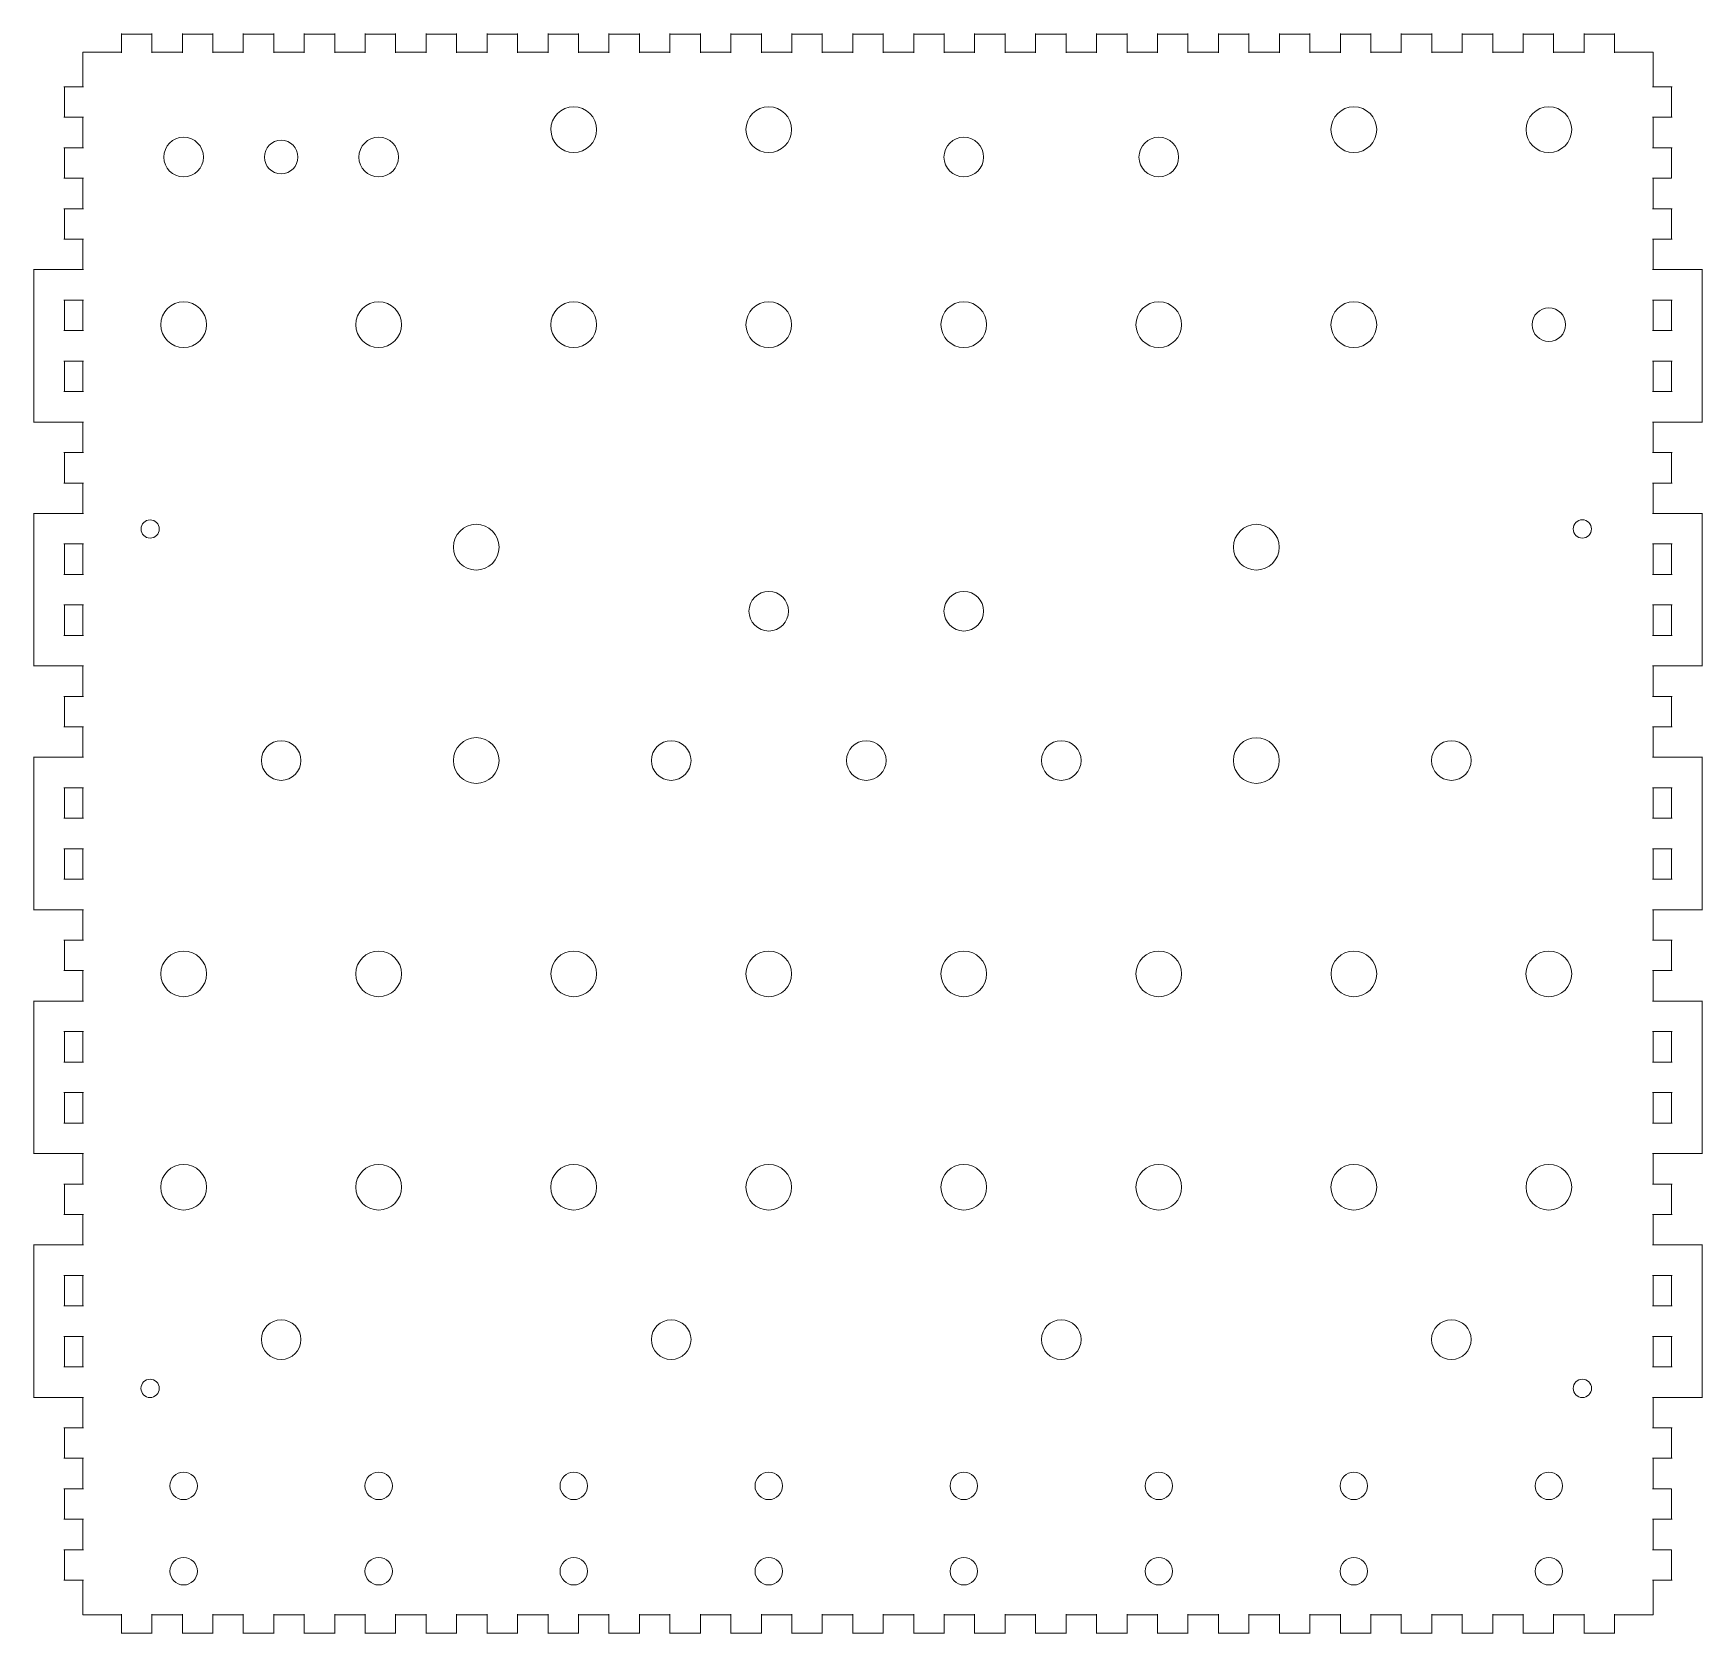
# Model space of a CAD drawing. Header units: centimetres. Extents: x -13.7 to 13.7, y -13.1 to 13.1.
import ezdxf

# ---------------------------------------------------------------- set-up
doc = ezdxf.new("R2010")
doc.units = ezdxf.units.CM
doc.header["$MEASUREMENT"] = 0
doc.layers.add('Layer 1', color=7, linetype='Continuous')

msp = doc.modelspace()

# ---------------------------------------------------------------- linework, layer by layer
at = {"layer": 'Layer 1', "color": 250, "lineweight": 20}
for points in [[(-12.25, 13.126), (-12.25, 13.126), (-12.25, 12.806), (-12.25, 12.806)], [(-12.25, 13.1159), (-12.25, 13.1159), (-11.75, 13.1159), (-11.75, 13.1159)], [(-11.75, 13.126), (-11.75, 13.126), (-11.75, 12.806), (-11.75, 12.806)], [(-11.25, 13.126), (-11.25, 13.126), (-11.25, 12.806), (-11.25, 12.806)], [(-11.25, 13.1159), (-11.25, 13.1159), (-10.75, 13.1159), (-10.75, 13.1159)], [(-10.75, 13.126), (-10.75, 13.126), (-10.75, 12.806), (-10.75, 12.806)], [(-10.25, 13.126), (-10.25, 13.126), (-10.25, 12.806), (-10.25, 12.806)], [(-10.25, 13.1159), (-10.25, 13.1159), (-9.75, 13.1159), (-9.75, 13.1159)], [(-9.75, 13.126), (-9.75, 13.126), (-9.75, 12.806), (-9.75, 12.806)], [(-9.25, 13.126), (-9.25, 13.126), (-9.25, 12.806), (-9.25, 12.806)], [(-9.25, 13.1159), (-9.25, 13.1159), (-8.75, 13.1159), (-8.75, 13.1159)], [(-8.75, 13.126), (-8.75, 13.126), (-8.75, 12.806), (-8.75, 12.806)], [(-8.25, 13.126), (-8.25, 13.126), (-8.25, 12.806), (-8.25, 12.806)], [(-8.25, 13.1159), (-8.25, 13.1159), (-7.75, 13.1159), (-7.75, 13.1159)], [(-7.75, 13.126), (-7.75, 13.126), (-7.75, 12.806), (-7.75, 12.806)], [(-7.25, 13.126), (-7.25, 13.126), (-7.25, 12.806), (-7.25, 12.806)], [(-7.25, 13.1159), (-7.25, 13.1159), (-6.75, 13.1159), (-6.75, 13.1159)], [(-6.75, 13.126), (-6.75, 13.126), (-6.75, 12.806), (-6.75, 12.806)], [(-6.25, 13.126), (-6.25, 13.126), (-6.25, 12.806), (-6.25, 12.806)], [(-6.25, 13.1159), (-6.25, 13.1159), (-5.75, 13.1159), (-5.75, 13.1159)], [(-5.75, 13.126), (-5.75, 13.126), (-5.75, 12.806), (-5.75, 12.806)], [(-5.25, 13.126), (-5.25, 13.126), (-5.25, 12.806), (-5.25, 12.806)], [(-5.25, 13.1159), (-5.25, 13.1159), (-4.75, 13.1159), (-4.75, 13.1159)], [(-4.75, 13.126), (-4.75, 13.126), (-4.75, 12.806), (-4.75, 12.806)], [(-4.25, 13.126), (-4.25, 13.126), (-4.25, 12.806), (-4.25, 12.806)], [(-4.25, 13.1159), (-4.25, 13.1159), (-3.75, 13.1159), (-3.75, 13.1159)], [(-3.75, 13.126), (-3.75, 13.126), (-3.75, 12.806), (-3.75, 12.806)], [(-3.25, 13.126), (-3.25, 13.126), (-3.25, 12.806), (-3.25, 12.806)], [(-3.25, 13.1159), (-3.25, 13.1159), (-2.75, 13.1159), (-2.75, 13.1159)], [(-2.75, 13.126), (-2.75, 13.126), (-2.75, 12.806), (-2.75, 12.806)], [(-2.25, 13.126), (-2.25, 13.126), (-2.25, 12.806), (-2.25, 12.806)], [(-2.25, 13.1159), (-2.25, 13.1159), (-1.75, 13.1159), (-1.75, 13.1159)], [(-1.75, 13.126), (-1.75, 13.126), (-1.75, 12.806), (-1.75, 12.806)], [(-1.25, 13.126), (-1.25, 13.126), (-1.25, 12.806), (-1.25, 12.806)], [(-1.25, 13.1159), (-1.25, 13.1159), (-0.75, 13.1159), (-0.75, 13.1159)], [(-0.75, 13.126), (-0.75, 13.126), (-0.75, 12.806), (-0.75, 12.806)], [(-0.25, 13.126), (-0.25, 13.126), (-0.25, 12.806), (-0.25, 12.806)], [(-0.25, 13.1159), (-0.25, 13.1159), (0.25, 13.1159), (0.25, 13.1159)], [(0.25, 13.126), (0.25, 13.126), (0.25, 12.806), (0.25, 12.806)], [(0.75, 13.126), (0.75, 13.126), (0.75, 12.806), (0.75, 12.806)], [(0.75, 13.1159), (0.75, 13.1159), (1.25, 13.1159), (1.25, 13.1159)], [(1.25, 13.126), (1.25, 13.126), (1.25, 12.806), (1.25, 12.806)], [(1.75, 13.126), (1.75, 13.126), (1.75, 12.806), (1.75, 12.806)], [(1.75, 13.1159), (1.75, 13.1159), (2.25, 13.1159), (2.25, 13.1159)], [(2.25, 13.126), (2.25, 13.126), (2.25, 12.806), (2.25, 12.806)], [(2.75, 13.126), (2.75, 13.126), (2.75, 12.806), (2.75, 12.806)], [(2.75, 13.1159), (2.75, 13.1159), (3.25, 13.1159), (3.25, 13.1159)], [(3.25, 13.126), (3.25, 13.126), (3.25, 12.806), (3.25, 12.806)], [(3.75, 13.126), (3.75, 13.126), (3.75, 12.806), (3.75, 12.806)], [(3.75, 13.1159), (3.75, 13.1159), (4.25, 13.1159), (4.25, 13.1159)], [(4.25, 13.126), (4.25, 13.126), (4.25, 12.806), (4.25, 12.806)], [(4.75, 13.126), (4.75, 13.126), (4.75, 12.806), (4.75, 12.806)], [(4.75, 13.1159), (4.75, 13.1159), (5.25, 13.1159), (5.25, 13.1159)], [(5.25, 13.126), (5.25, 13.126), (5.25, 12.806), (5.25, 12.806)], [(5.75, 13.126), (5.75, 13.126), (5.75, 12.806), (5.75, 12.806)], [(5.75, 13.1159), (5.75, 13.1159), (6.25, 13.1159), (6.25, 13.1159)], [(6.25, 13.126), (6.25, 13.126), (6.25, 12.806), (6.25, 12.806)], [(6.75, 13.126), (6.75, 13.126), (6.75, 12.806), (6.75, 12.806)], [(6.75, 13.1159), (6.75, 13.1159), (7.25, 13.1159), (7.25, 13.1159)], [(7.25, 13.126), (7.25, 13.126), (7.25, 12.806), (7.25, 12.806)], [(7.75, 13.126), (7.75, 13.126), (7.75, 12.806), (7.75, 12.806)], [(7.75, 13.1159), (7.75, 13.1159), (8.25, 13.1159), (8.25, 13.1159)], [(8.25, 13.126), (8.25, 13.126), (8.25, 12.806), (8.25, 12.806)], [(8.75, 13.126), (8.75, 13.126), (8.75, 12.806), (8.75, 12.806)], [(8.75, 13.1159), (8.75, 13.1159), (9.25, 13.1159), (9.25, 13.1159)], [(9.25, 13.126), (9.25, 13.126), (9.25, 12.806), (9.25, 12.806)], [(9.75, 13.126), (9.75, 13.126), (9.75, 12.806), (9.75, 12.806)], [(9.75, 13.1159), (9.75, 13.1159), (10.25, 13.1159), (10.25, 13.1159)], [(10.25, 13.126), (10.25, 13.126), (10.25, 12.806), (10.25, 12.806)], [(10.75, 13.126), (10.75, 13.126), (10.75, 12.806), (10.75, 12.806)], [(10.75, 13.1159), (10.75, 13.1159), (11.25, 13.1159), (11.25, 13.1159)], [(11.25, 13.126), (11.25, 13.126), (11.25, 12.806), (11.25, 12.806)], [(11.75, 13.126), (11.75, 13.126), (11.75, 12.806), (11.75, 12.806)], [(11.75, 13.1159), (11.75, 13.1159), (12.25, 13.1159), (12.25, 13.1159)], [(12.25, 13.126), (12.25, 13.126), (12.25, 12.806), (12.25, 12.806)], [(-11.75, 12.81585), (-11.75, 12.81585), (-11.25, 12.81585), (-11.25, 12.81585)], [(-10.75, 12.81585), (-10.75, 12.81585), (-10.25, 12.81585), (-10.25, 12.81585)], [(-9.75, 12.81585), (-9.75, 12.81585), (-9.25, 12.81585), (-9.25, 12.81585)], [(-8.75, 12.81585), (-8.75, 12.81585), (-8.25, 12.81585), (-8.25, 12.81585)], [(-7.75, 12.81585), (-7.75, 12.81585), (-7.25, 12.81585), (-7.25, 12.81585)], [(-6.75, 12.81585), (-6.75, 12.81585), (-6.25, 12.81585), (-6.25, 12.81585)], [(-5.75, 12.81585), (-5.75, 12.81585), (-5.25, 12.81585), (-5.25, 12.81585)], [(-4.75, 12.81585), (-4.75, 12.81585), (-4.25, 12.81585), (-4.25, 12.81585)], [(-3.75, 12.81585), (-3.75, 12.81585), (-3.25, 12.81585), (-3.25, 12.81585)], [(-2.75, 12.81585), (-2.75, 12.81585), (-2.25, 12.81585), (-2.25, 12.81585)], [(-1.75, 12.81585), (-1.75, 12.81585), (-1.25, 12.81585), (-1.25, 12.81585)], [(-0.75, 12.81585), (-0.75, 12.81585), (-0.25, 12.81585), (-0.25, 12.81585)], [(0.25, 12.81585), (0.25, 12.81585), (0.75, 12.81585), (0.75, 12.81585)], [(1.25, 12.81585), (1.25, 12.81585), (1.75, 12.81585), (1.75, 12.81585)], [(2.25, 12.81585), (2.25, 12.81585), (2.75, 12.81585), (2.75, 12.81585)], [(3.25, 12.81585), (3.25, 12.81585), (3.75, 12.81585), (3.75, 12.81585)], [(4.25, 12.81585), (4.25, 12.81585), (4.75, 12.81585), (4.75, 12.81585)], [(5.25, 12.81585), (5.25, 12.81585), (5.75, 12.81585), (5.75, 12.81585)], [(6.25, 12.81585), (6.25, 12.81585), (6.75, 12.81585), (6.75, 12.81585)], [(7.25, 12.81585), (7.25, 12.81585), (7.75, 12.81585), (7.75, 12.81585)], [(8.25, 12.81585), (8.25, 12.81585), (8.75, 12.81585), (8.75, 12.81585)], [(9.25, 12.81585), (9.25, 12.81585), (9.75, 12.81585), (9.75, 12.81585)], [(10.25, 12.81585), (10.25, 12.81585), (10.75, 12.81585), (10.75, 12.81585)], [(11.25, 12.81585), (11.25, 12.81585), (11.75, 12.81585), (11.75, 12.81585)], [(-13.19408, 12.25), (-13.19408, 12.25), (-12.87408, 12.25), (-12.87408, 12.25)], [(-13.18405, 12.25), (-13.18405, 12.25), (-13.18405, 11.75), (-13.18405, 11.75)], [(12.87407, 12.25), (12.87407, 12.25), (13.19407, 12.25), (13.19407, 12.25)], [(13.18406, 12.25), (13.18406, 12.25), (13.18406, 11.75), (13.18406, 11.75)], [(-13.19408, 11.75), (-13.19408, 11.75), (-12.87408, 11.75), (-12.87408, 11.75)], [(-12.8841, 11.25), (-12.8841, 11.25), (-12.8841, 11.75), (-12.8841, 11.75)], [(12.87407, 11.75), (12.87407, 11.75), (13.19407, 11.75), (13.19407, 11.75)], [(12.8841, 11.75), (12.8841, 11.75), (12.8841, 11.25), (12.8841, 11.25)], [(-13.19408, 11.25), (-13.19408, 11.25), (-12.87408, 11.25), (-12.87408, 11.25)], [(-13.18405, 11.25), (-13.18405, 11.25), (-13.18405, 10.75), (-13.18405, 10.75)], [(12.87407, 11.25), (12.87407, 11.25), (13.19407, 11.25), (13.19407, 11.25)], [(13.18406, 11.25), (13.18406, 11.25), (13.18406, 10.75), (13.18406, 10.75)], [(-13.19408, 10.75), (-13.19408, 10.75), (-12.87408, 10.75), (-12.87408, 10.75)], [(-12.8841, 10.25), (-12.8841, 10.25), (-12.8841, 10.75), (-12.8841, 10.75)], [(12.87407, 10.75), (12.87407, 10.75), (13.18406, 10.75), (13.18406, 10.75)], [(12.8841, 10.75), (12.8841, 10.75), (12.8841, 10.25), (12.8841, 10.25)], [(-13.19408, 10.25), (-13.19408, 10.25), (-12.87408, 10.25), (-12.87408, 10.25)], [(-13.18405, 10.25), (-13.18405, 10.25), (-13.18405, 9.75), (-13.18405, 9.75)], [(12.87407, 10.25), (12.87407, 10.25), (13.19407, 10.25), (13.19407, 10.25)], [(13.18406, 10.25), (13.18406, 10.25), (13.18406, 9.75), (13.18406, 9.75)], [(-13.19408, 9.75), (-13.19408, 9.75), (-12.87408, 9.75), (-12.87408, 9.75)], [(-12.8841, 9.25), (-12.8841, 9.25), (-12.8841, 9.75), (-12.8841, 9.75)], [(12.87407, 9.75), (12.87407, 9.75), (13.19407, 9.75), (13.19407, 9.75)], [(12.8841, 9.75), (12.8841, 9.75), (12.8841, 9.25), (12.8841, 9.25)], [(-13.69408, 9.25), (-13.69408, 9.25), (-12.87408, 9.25), (-12.87408, 9.25)], [(-13.68405, 9.25), (-13.68405, 9.25), (-13.68405, 6.75), (-13.68405, 6.75)], [(12.87407, 9.25), (12.87407, 9.25), (13.69407, 9.25), (13.69407, 9.25)], [(13.68406, 9.25), (13.68406, 9.25), (13.68406, 6.75), (13.68406, 6.75)], [(-13.19408, 8.75), (-13.19408, 8.75), (-12.87408, 8.75), (-12.87408, 8.75)], [(-13.18405, 8.75), (-13.18405, 8.75), (-13.18405, 8.25), (-13.18405, 8.25)], [(-12.8841, 8.25), (-12.8841, 8.25), (-12.8841, 8.75), (-12.8841, 8.75)], [(12.87407, 8.75), (12.87407, 8.75), (13.19407, 8.75), (13.19407, 8.75)], [(12.8841, 8.75), (12.8841, 8.75), (12.8841, 8.25), (12.8841, 8.25)], [(13.18406, 8.75), (13.18406, 8.75), (13.18406, 8.25), (13.18406, 8.25)], [(-13.19408, 8.25), (-13.19408, 8.25), (-12.87408, 8.25), (-12.87408, 8.25)], [(12.87407, 8.25), (12.87407, 8.25), (13.19407, 8.25), (13.19407, 8.25)], [(-13.19408, 7.75), (-13.19408, 7.75), (-12.87408, 7.75), (-12.87408, 7.75)], [(-13.18405, 7.75), (-13.18405, 7.75), (-13.18405, 7.25), (-13.18405, 7.25)], [(-12.8841, 7.25), (-12.8841, 7.25), (-12.8841, 7.75), (-12.8841, 7.75)], [(12.87407, 7.75), (12.87407, 7.75), (13.19407, 7.75), (13.19407, 7.75)], [(12.8841, 7.75), (12.8841, 7.75), (12.8841, 7.25), (12.8841, 7.25)], [(13.18406, 7.75), (13.18406, 7.75), (13.18406, 7.25), (13.18406, 7.25)], [(-13.19408, 7.25), (-13.19408, 7.25), (-12.87408, 7.25), (-12.87408, 7.25)], [(12.87407, 7.25), (12.87407, 7.25), (13.19407, 7.25), (13.19407, 7.25)], [(-13.69408, 6.75), (-13.69408, 6.75), (-12.87408, 6.75), (-12.87408, 6.75)], [(-12.8841, 6.25), (-12.8841, 6.25), (-12.8841, 6.75), (-12.8841, 6.75)], [(12.87407, 6.75), (12.87407, 6.75), (13.69407, 6.75), (13.69407, 6.75)], [(12.8841, 6.75), (12.8841, 6.75), (12.8841, 6.25), (12.8841, 6.25)], [(-13.19408, 6.25), (-13.19408, 6.25), (-12.87408, 6.25), (-12.87408, 6.25)], [(-13.18405, 6.25), (-13.18405, 6.25), (-13.18405, 5.75), (-13.18405, 5.75)], [(12.87407, 6.25), (12.87407, 6.25), (13.19407, 6.25), (13.19407, 6.25)], [(13.18406, 6.25), (13.18406, 6.25), (13.18406, 5.75), (13.18406, 5.75)], [(-13.19408, 5.75), (-13.19408, 5.75), (-12.87408, 5.75), (-12.87408, 5.75)], [(-12.8841, 5.25), (-12.8841, 5.25), (-12.8841, 5.75), (-12.8841, 5.75)], [(12.87407, 5.75), (12.87407, 5.75), (13.19407, 5.75), (13.19407, 5.75)], [(12.8841, 5.75), (12.8841, 5.75), (12.8841, 5.25), (12.8841, 5.25)], [(-13.69408, 5.25), (-13.69408, 5.25), (-12.87408, 5.25), (-12.87408, 5.25)], [(-13.68405, 5.25), (-13.68405, 5.25), (-13.68405, 2.75), (-13.68405, 2.75)], [(12.87407, 5.25), (12.87407, 5.25), (13.69407, 5.25), (13.69407, 5.25)], [(13.68406, 5.25), (13.68406, 5.25), (13.68406, 2.75), (13.68406, 2.75)], [(-13.19408, 4.75), (-13.19408, 4.75), (-12.87408, 4.75), (-12.87408, 4.75)], [(-13.18405, 4.75), (-13.18405, 4.75), (-13.18405, 4.25), (-13.18405, 4.25)], [(-12.8841, 4.25), (-12.8841, 4.25), (-12.8841, 4.75), (-12.8841, 4.75)], [(12.87407, 4.75), (12.87407, 4.75), (13.19407, 4.75), (13.19407, 4.75)], [(12.8841, 4.75), (12.8841, 4.75), (12.8841, 4.25), (12.8841, 4.25)], [(13.18406, 4.75), (13.18406, 4.75), (13.18406, 4.25), (13.18406, 4.25)], [(-13.19408, 4.25), (-13.19408, 4.25), (-12.87408, 4.25), (-12.87408, 4.25)], [(12.87407, 4.25), (12.87407, 4.25), (13.19407, 4.25), (13.19407, 4.25)], [(-13.19408, 3.75), (-13.19408, 3.75), (-12.87408, 3.75), (-12.87408, 3.75)], [(-13.18405, 3.75), (-13.18405, 3.75), (-13.18405, 3.25), (-13.18405, 3.25)], [(-12.8841, 3.25), (-12.8841, 3.25), (-12.8841, 3.75), (-12.8841, 3.75)], [(12.87407, 3.75), (12.87407, 3.75), (13.19407, 3.75), (13.19407, 3.75)], [(12.8841, 3.75), (12.8841, 3.75), (12.8841, 3.25), (12.8841, 3.25)], [(13.18406, 3.75), (13.18406, 3.75), (13.18406, 3.25), (13.18406, 3.25)], [(-13.19408, 3.25), (-13.19408, 3.25), (-12.87408, 3.25), (-12.87408, 3.25)], [(12.87407, 3.25), (12.87407, 3.25), (13.19407, 3.25), (13.19407, 3.25)], [(-13.69408, 2.75), (-13.69408, 2.75), (-12.87408, 2.75), (-12.87408, 2.75)], [(-12.8841, 2.25), (-12.8841, 2.25), (-12.8841, 2.75), (-12.8841, 2.75)], [(12.87407, 2.75), (12.87407, 2.75), (13.69407, 2.75), (13.69407, 2.75)], [(12.8841, 2.75), (12.8841, 2.75), (12.8841, 2.25), (12.8841, 2.25)], [(-13.19408, 2.25), (-13.19408, 2.25), (-12.87408, 2.25), (-12.87408, 2.25)], [(-13.18405, 2.25), (-13.18405, 2.25), (-13.18405, 1.75), (-13.18405, 1.75)], [(12.87407, 2.25), (12.87407, 2.25), (13.19407, 2.25), (13.19407, 2.25)], [(13.18406, 2.25), (13.18406, 2.25), (13.18406, 1.75), (13.18406, 1.75)], [(-13.19408, 1.75), (-13.19408, 1.75), (-12.87408, 1.75), (-12.87408, 1.75)], [(-12.8841, 1.25), (-12.8841, 1.25), (-12.8841, 1.75), (-12.8841, 1.75)], [(12.87407, 1.75), (12.87407, 1.75), (13.19407, 1.75), (13.19407, 1.75)], [(12.8841, 1.75), (12.8841, 1.75), (12.8841, 1.25), (12.8841, 1.25)], [(-13.69408, 1.25), (-13.69408, 1.25), (-12.87408, 1.25), (-12.87408, 1.25)], [(-13.68405, 1.25), (-13.68405, 1.25), (-13.68405, -1.25), (-13.68405, -1.25)], [(12.87407, 1.25), (12.87407, 1.25), (13.69407, 1.25), (13.69407, 1.25)], [(13.68406, 1.25), (13.68406, 1.25), (13.68406, -1.25), (13.68406, -1.25)], [(-13.19408, 0.75), (-13.19408, 0.75), (-12.87408, 0.75), (-12.87408, 0.75)], [(-13.18405, 0.75), (-13.18405, 0.75), (-13.18405, 0.25), (-13.18405, 0.25)], [(-12.8841, 0.25), (-12.8841, 0.25), (-12.8841, 0.75), (-12.8841, 0.75)], [(12.87407, 0.75), (12.87407, 0.75), (13.19407, 0.75), (13.19407, 0.75)], [(12.8841, 0.75), (12.8841, 0.75), (12.8841, 0.25), (12.8841, 0.25)], [(13.18406, 0.75), (13.18406, 0.75), (13.18406, 0.25), (13.18406, 0.25)], [(-13.19408, 0.25), (-13.19408, 0.25), (-12.87408, 0.25), (-12.87408, 0.25)], [(-13.19408, 0.25), (-13.19408, 0.25), (-12.87408, 0.25), (-12.87408, 0.25)], [(12.87407, 0.25), (12.87407, 0.25), (13.19407, 0.25), (13.19407, 0.25)], [(12.87407, 0.25), (12.87407, 0.25), (13.19407, 0.25), (13.19407, 0.25)], [(-13.19408, -0.25), (-13.19408, -0.25), (-12.87408, -0.25), (-12.87408, -0.25)], [(-13.18405, -0.25), (-13.18405, -0.25), (-13.18405, -0.75), (-13.18405, -0.75)], [(-12.8841, -0.75), (-12.8841, -0.75), (-12.8841, -0.25), (-12.8841, -0.25)], [(12.87407, -0.25), (12.87407, -0.25), (13.19407, -0.25), (13.19407, -0.25)], [(12.8841, -0.25), (12.8841, -0.25), (12.8841, -0.75), (12.8841, -0.75)], [(13.18406, -0.25), (13.18406, -0.25), (13.18406, -0.75), (13.18406, -0.75)], [(-13.19408, -0.75), (-13.19408, -0.75), (-12.87408, -0.75), (-12.87408, -0.75)], [(12.87407, -0.75), (12.87407, -0.75), (13.19407, -0.75), (13.19407, -0.75)], [(-13.69408, -1.25), (-13.69408, -1.25), (-12.87408, -1.25), (-12.87408, -1.25)], [(-12.8841, -1.75), (-12.8841, -1.75), (-12.8841, -1.25), (-12.8841, -1.25)], [(12.87407, -1.25), (12.87407, -1.25), (13.69407, -1.25), (13.69407, -1.25)], [(12.8841, -1.25), (12.8841, -1.25), (12.8841, -1.75), (12.8841, -1.75)], [(-13.19408, -1.75), (-13.19408, -1.75), (-12.87408, -1.75), (-12.87408, -1.75)], [(-13.18405, -1.75), (-13.18405, -1.75), (-13.18405, -2.25), (-13.18405, -2.25)], [(12.87407, -1.75), (12.87407, -1.75), (13.19407, -1.75), (13.19407, -1.75)], [(13.18406, -1.75), (13.18406, -1.75), (13.18406, -2.25), (13.18406, -2.25)], [(-13.19408, -2.25), (-13.19408, -2.25), (-12.87408, -2.25), (-12.87408, -2.25)], [(-12.8841, -2.75), (-12.8841, -2.75), (-12.8841, -2.25), (-12.8841, -2.25)], [(12.87407, -2.25), (12.87407, -2.25), (13.19407, -2.25), (13.19407, -2.25)], [(12.8841, -2.25), (12.8841, -2.25), (12.8841, -2.75), (12.8841, -2.75)], [(-13.69408, -2.75), (-13.69408, -2.75), (-12.87408, -2.75), (-12.87408, -2.75)], [(-13.68405, -2.75), (-13.68405, -2.75), (-13.68405, -5.25), (-13.68405, -5.25)], [(12.87407, -2.75), (12.87407, -2.75), (13.69407, -2.75), (13.69407, -2.75)], [(13.68406, -2.75), (13.68406, -2.75), (13.68406, -5.25), (13.68406, -5.25)], [(-13.19408, -3.25), (-13.19408, -3.25), (-12.87408, -3.25), (-12.87408, -3.25)], [(-13.18405, -3.25), (-13.18405, -3.25), (-13.18405, -3.75), (-13.18405, -3.75)], [(-12.8841, -3.75), (-12.8841, -3.75), (-12.8841, -3.25), (-12.8841, -3.25)], [(12.87407, -3.25), (12.87407, -3.25), (13.19407, -3.25), (13.19407, -3.25)], [(12.8841, -3.25), (12.8841, -3.25), (12.8841, -3.75), (12.8841, -3.75)], [(13.18406, -3.25), (13.18406, -3.25), (13.18406, -3.75), (13.18406, -3.75)], [(-13.19408, -3.75), (-13.19408, -3.75), (-12.87408, -3.75), (-12.87408, -3.75)], [(12.87407, -3.75), (12.87407, -3.75), (13.19407, -3.75), (13.19407, -3.75)], [(-13.19408, -4.25), (-13.19408, -4.25), (-12.87408, -4.25), (-12.87408, -4.25)], [(-13.18405, -4.25), (-13.18405, -4.25), (-13.18405, -4.75), (-13.18405, -4.75)], [(-12.8841, -4.75), (-12.8841, -4.75), (-12.8841, -4.25), (-12.8841, -4.25)], [(12.87407, -4.25), (12.87407, -4.25), (13.19407, -4.25), (13.19407, -4.25)], [(12.8841, -4.25), (12.8841, -4.25), (12.8841, -4.75), (12.8841, -4.75)], [(13.18406, -4.25), (13.18406, -4.25), (13.18406, -4.75), (13.18406, -4.75)], [(-13.19408, -4.75), (-13.19408, -4.75), (-12.87408, -4.75), (-12.87408, -4.75)], [(12.87407, -4.75), (12.87407, -4.75), (13.19407, -4.75), (13.19407, -4.75)], [(-13.69408, -5.25), (-13.69408, -5.25), (-12.87408, -5.25), (-12.87408, -5.25)], [(-12.8841, -5.75), (-12.8841, -5.75), (-12.8841, -5.25), (-12.8841, -5.25)], [(12.87407, -5.25), (12.87407, -5.25), (13.69407, -5.25), (13.69407, -5.25)], [(12.8841, -5.25), (12.8841, -5.25), (12.8841, -5.75), (12.8841, -5.75)], [(-13.19408, -5.75), (-13.19408, -5.75), (-12.87408, -5.75), (-12.87408, -5.75)], [(-13.18405, -5.75), (-13.18405, -5.75), (-13.18405, -6.25), (-13.18405, -6.25)], [(12.87407, -5.75), (12.87407, -5.75), (13.19407, -5.75), (13.19407, -5.75)], [(13.18406, -5.75), (13.18406, -5.75), (13.18406, -6.25), (13.18406, -6.25)], [(-13.19408, -6.25), (-13.19408, -6.25), (-12.87408, -6.25), (-12.87408, -6.25)], [(-12.8841, -6.75), (-12.8841, -6.75), (-12.8841, -6.25), (-12.8841, -6.25)], [(12.87407, -6.25), (12.87407, -6.25), (13.19407, -6.25), (13.19407, -6.25)], [(12.8841, -6.25), (12.8841, -6.25), (12.8841, -6.75), (12.8841, -6.75)], [(-13.69408, -6.75), (-13.69408, -6.75), (-12.87408, -6.75), (-12.87408, -6.75)], [(-13.68405, -6.75), (-13.68405, -6.75), (-13.68405, -9.25), (-13.68405, -9.25)], [(12.87407, -6.75), (12.87407, -6.75), (13.69407, -6.75), (13.69407, -6.75)], [(13.68406, -6.75), (13.68406, -6.75), (13.68406, -9.25), (13.68406, -9.25)], [(-13.19408, -7.25), (-13.19408, -7.25), (-12.87408, -7.25), (-12.87408, -7.25)], [(-13.18405, -7.25), (-13.18405, -7.25), (-13.18405, -7.75), (-13.18405, -7.75)], [(-12.8841, -7.75), (-12.8841, -7.75), (-12.8841, -7.25), (-12.8841, -7.25)], [(12.87407, -7.25), (12.87407, -7.25), (13.19407, -7.25), (13.19407, -7.25)], [(12.8841, -7.25), (12.8841, -7.25), (12.8841, -7.75), (12.8841, -7.75)], [(13.18406, -7.25), (13.18406, -7.25), (13.18406, -7.75), (13.18406, -7.75)], [(-13.19408, -7.75), (-13.19408, -7.75), (-12.87408, -7.75), (-12.87408, -7.75)], [(12.87407, -7.75), (12.87407, -7.75), (13.19407, -7.75), (13.19407, -7.75)], [(-13.19408, -8.25), (-13.19408, -8.25), (-12.87408, -8.25), (-12.87408, -8.25)], [(-13.18405, -8.25), (-13.18405, -8.25), (-13.18405, -8.75), (-13.18405, -8.75)], [(-12.8841, -8.75), (-12.8841, -8.75), (-12.8841, -8.25), (-12.8841, -8.25)], [(12.87407, -8.25), (12.87407, -8.25), (13.19407, -8.25), (13.19407, -8.25)], [(12.8841, -8.25), (12.8841, -8.25), (12.8841, -8.75), (12.8841, -8.75)], [(13.18406, -8.25), (13.18406, -8.25), (13.18406, -8.75), (13.18406, -8.75)], [(-13.19408, -8.75), (-13.19408, -8.75), (-12.87408, -8.75), (-12.87408, -8.75)], [(12.87407, -8.75), (12.87407, -8.75), (13.19407, -8.75), (13.19407, -8.75)], [(-13.69408, -9.25), (-13.69408, -9.25), (-12.87408, -9.25), (-12.87408, -9.25)], [(-12.8841, -9.75), (-12.8841, -9.75), (-12.8841, -9.25), (-12.8841, -9.25)], [(12.87407, -9.25), (12.87407, -9.25), (13.69407, -9.25), (13.69407, -9.25)], [(12.8841, -9.25), (12.8841, -9.25), (12.8841, -9.75), (12.8841, -9.75)], [(-13.19408, -9.75), (-13.19408, -9.75), (-12.87408, -9.75), (-12.87408, -9.75)], [(-13.18405, -9.75), (-13.18405, -9.75), (-13.18405, -10.25), (-13.18405, -10.25)], [(12.87407, -9.75), (12.87407, -9.75), (13.19407, -9.75), (13.19407, -9.75)], [(13.18406, -9.75), (13.18406, -9.75), (13.18406, -10.25), (13.18406, -10.25)], [(-13.19408, -10.25), (-13.19408, -10.25), (-12.87408, -10.25), (-12.87408, -10.25)], [(-12.8841, -10.75), (-12.8841, -10.75), (-12.8841, -10.25), (-12.8841, -10.25)], [(12.87407, -10.25), (12.87407, -10.25), (13.19407, -10.25), (13.19407, -10.25)], [(12.8841, -10.25), (12.8841, -10.25), (12.8841, -10.75), (12.8841, -10.75)], [(-13.19408, -10.75), (-13.19408, -10.75), (-12.87408, -10.75), (-12.87408, -10.75)], [(-13.18405, -10.75), (-13.18405, -10.75), (-13.18405, -11.25), (-13.18405, -11.25)], [(12.87407, -10.75), (12.87407, -10.75), (13.18406, -10.75), (13.18406, -10.75)], [(13.18406, -10.75), (13.18406, -10.75), (13.18406, -11.25), (13.18406, -11.25)], [(-13.19408, -11.25), (-13.19408, -11.25), (-12.87408, -11.25), (-12.87408, -11.25)], [(-12.8841, -11.75), (-12.8841, -11.75), (-12.8841, -11.25), (-12.8841, -11.25)], [(12.87407, -11.25), (12.87407, -11.25), (13.19407, -11.25), (13.19407, -11.25)], [(12.8841, -11.25), (12.8841, -11.25), (12.8841, -11.75), (12.8841, -11.75)], [(-13.19408, -11.75), (-13.19408, -11.75), (-12.87408, -11.75), (-12.87408, -11.75)], [(-13.18405, -11.75), (-13.18405, -11.75), (-13.18405, -12.25), (-13.18405, -12.25)], [(12.87407, -11.75), (12.87407, -11.75), (13.18406, -11.75), (13.18406, -11.75)], [(13.18406, -11.75), (13.18406, -11.75), (13.18406, -12.25), (13.18406, -12.25)], [(-13.19408, -12.25), (-13.19408, -12.25), (-12.87408, -12.25), (-12.87408, -12.25)], [(12.87407, -12.25), (12.87407, -12.25), (13.19407, -12.25), (13.19407, -12.25)], [(-12.25, -12.8059), (-12.25, -12.8059), (-12.25, -13.1259), (-12.25, -13.1259)], [(-11.75, -12.8059), (-11.75, -12.8059), (-11.75, -13.1259), (-11.75, -13.1259)], [(-11.25, -12.81585), (-11.25, -12.81585), (-11.75, -12.81585), (-11.75, -12.81585)], [(-11.25, -12.8059), (-11.25, -12.8059), (-11.25, -13.1259), (-11.25, -13.1259)], [(-10.75, -12.8059), (-10.75, -12.8059), (-10.75, -13.1259), (-10.75, -13.1259)], [(-10.25, -12.81585), (-10.25, -12.81585), (-10.75, -12.81585), (-10.75, -12.81585)], [(-10.25, -12.8059), (-10.25, -12.8059), (-10.25, -13.1259), (-10.25, -13.1259)], [(-9.75, -12.8059), (-9.75, -12.8059), (-9.75, -13.1259), (-9.75, -13.1259)], [(-9.25, -12.81585), (-9.25, -12.81585), (-9.75, -12.81585), (-9.75, -12.81585)], [(-9.25, -12.8059), (-9.25, -12.8059), (-9.25, -13.1259), (-9.25, -13.1259)], [(-8.75, -12.8059), (-8.75, -12.8059), (-8.75, -13.1259), (-8.75, -13.1259)], [(-8.25, -12.81585), (-8.25, -12.81585), (-8.75, -12.81585), (-8.75, -12.81585)], [(-8.25, -12.8059), (-8.25, -12.8059), (-8.25, -13.1259), (-8.25, -13.1259)], [(-7.75, -12.8059), (-7.75, -12.8059), (-7.75, -13.1259), (-7.75, -13.1259)], [(-7.25, -12.81585), (-7.25, -12.81585), (-7.75, -12.81585), (-7.75, -12.81585)], [(-7.25, -12.8059), (-7.25, -12.8059), (-7.25, -13.1259), (-7.25, -13.1259)], [(-6.75, -12.8059), (-6.75, -12.8059), (-6.75, -13.1259), (-6.75, -13.1259)], [(-6.25, -12.81585), (-6.25, -12.81585), (-6.75, -12.81585), (-6.75, -12.81585)], [(-6.25, -12.8059), (-6.25, -12.8059), (-6.25, -13.1259), (-6.25, -13.1259)], [(-5.75, -12.8059), (-5.75, -12.8059), (-5.75, -13.1259), (-5.75, -13.1259)], [(-5.25, -12.81585), (-5.25, -12.81585), (-5.75, -12.81585), (-5.75, -12.81585)], [(-5.25, -12.8059), (-5.25, -12.8059), (-5.25, -13.1259), (-5.25, -13.1259)], [(-4.75, -12.8059), (-4.75, -12.8059), (-4.75, -13.1259), (-4.75, -13.1259)], [(-4.25, -12.81585), (-4.25, -12.81585), (-4.75, -12.81585), (-4.75, -12.81585)], [(-4.25, -12.8059), (-4.25, -12.8059), (-4.25, -13.1259), (-4.25, -13.1259)], [(-3.75, -12.8059), (-3.75, -12.8059), (-3.75, -13.1259), (-3.75, -13.1259)], [(-3.25, -12.81585), (-3.25, -12.81585), (-3.75, -12.81585), (-3.75, -12.81585)], [(-3.25, -12.8059), (-3.25, -12.8059), (-3.25, -13.1259), (-3.25, -13.1259)], [(-2.75, -12.8059), (-2.75, -12.8059), (-2.75, -13.1259), (-2.75, -13.1259)], [(-2.25, -12.81585), (-2.25, -12.81585), (-2.75, -12.81585), (-2.75, -12.81585)], [(-2.25, -12.8059), (-2.25, -12.8059), (-2.25, -13.1259), (-2.25, -13.1259)], [(-1.75, -12.8059), (-1.75, -12.8059), (-1.75, -13.1259), (-1.75, -13.1259)], [(-1.25, -12.81585), (-1.25, -12.81585), (-1.75, -12.81585), (-1.75, -12.81585)], [(-1.25, -12.8059), (-1.25, -12.8059), (-1.25, -13.1259), (-1.25, -13.1259)], [(-0.75, -12.8059), (-0.75, -12.8059), (-0.75, -13.1259), (-0.75, -13.1259)], [(-0.25, -12.81585), (-0.25, -12.81585), (-0.75, -12.81585), (-0.75, -12.81585)], [(-0.25, -12.8059), (-0.25, -12.8059), (-0.25, -13.1259), (-0.25, -13.1259)], [(0.25, -12.8059), (0.25, -12.8059), (0.25, -13.1259), (0.25, -13.1259)], [(0.75, -12.81585), (0.75, -12.81585), (0.25, -12.81585), (0.25, -12.81585)], [(0.75, -12.8059), (0.75, -12.8059), (0.75, -13.1259), (0.75, -13.1259)], [(1.25, -12.8059), (1.25, -12.8059), (1.25, -13.1259), (1.25, -13.1259)], [(1.75, -12.81585), (1.75, -12.81585), (1.25, -12.81585), (1.25, -12.81585)], [(1.75, -12.8059), (1.75, -12.8059), (1.75, -13.1259), (1.75, -13.1259)], [(2.25, -12.8059), (2.25, -12.8059), (2.25, -13.1259), (2.25, -13.1259)], [(2.75, -12.81585), (2.75, -12.81585), (2.25, -12.81585), (2.25, -12.81585)], [(2.75, -12.8059), (2.75, -12.8059), (2.75, -13.1259), (2.75, -13.1259)], [(3.25, -12.8059), (3.25, -12.8059), (3.25, -13.1259), (3.25, -13.1259)], [(3.75, -12.81585), (3.75, -12.81585), (3.25, -12.81585), (3.25, -12.81585)], [(3.75, -12.8059), (3.75, -12.8059), (3.75, -13.1259), (3.75, -13.1259)], [(4.25, -12.8059), (4.25, -12.8059), (4.25, -13.1259), (4.25, -13.1259)], [(4.75, -12.81585), (4.75, -12.81585), (4.25, -12.81585), (4.25, -12.81585)], [(4.75, -12.8059), (4.75, -12.8059), (4.75, -13.1259), (4.75, -13.1259)], [(5.25, -12.8059), (5.25, -12.8059), (5.25, -13.1259), (5.25, -13.1259)], [(5.75, -12.81585), (5.75, -12.81585), (5.25, -12.81585), (5.25, -12.81585)], [(5.75, -12.8059), (5.75, -12.8059), (5.75, -13.1259), (5.75, -13.1259)], [(6.25, -12.8059), (6.25, -12.8059), (6.25, -13.1259), (6.25, -13.1259)], [(6.75, -12.81585), (6.75, -12.81585), (6.25, -12.81585), (6.25, -12.81585)], [(6.75, -12.8059), (6.75, -12.8059), (6.75, -13.1259), (6.75, -13.1259)], [(7.25, -12.8059), (7.25, -12.8059), (7.25, -13.1259), (7.25, -13.1259)], [(7.75, -12.81585), (7.75, -12.81585), (7.25, -12.81585), (7.25, -12.81585)], [(7.75, -12.8059), (7.75, -12.8059), (7.75, -13.1259), (7.75, -13.1259)], [(8.25, -12.8059), (8.25, -12.8059), (8.25, -13.1259), (8.25, -13.1259)], [(8.75, -12.81585), (8.75, -12.81585), (8.25, -12.81585), (8.25, -12.81585)], [(8.75, -12.8059), (8.75, -12.8059), (8.75, -13.1259), (8.75, -13.1259)], [(9.25, -12.8059), (9.25, -12.8059), (9.25, -13.1259), (9.25, -13.1259)], [(9.75, -12.81585), (9.75, -12.81585), (9.25, -12.81585), (9.25, -12.81585)], [(9.75, -12.8059), (9.75, -12.8059), (9.75, -13.1259), (9.75, -13.1259)], [(10.25, -12.8059), (10.25, -12.8059), (10.25, -13.1259), (10.25, -13.1259)], [(10.75, -12.81585), (10.75, -12.81585), (10.25, -12.81585), (10.25, -12.81585)], [(10.75, -12.8059), (10.75, -12.8059), (10.75, -13.1259), (10.75, -13.1259)], [(11.25, -12.8059), (11.25, -12.8059), (11.25, -13.1259), (11.25, -13.1259)], [(11.75, -12.81585), (11.75, -12.81585), (11.25, -12.81585), (11.25, -12.81585)], [(11.75, -12.8059), (11.75, -12.8059), (11.75, -13.1259), (11.75, -13.1259)], [(12.25, -12.8059), (12.25, -12.8059), (12.25, -13.1259), (12.25, -13.1259)], [(-12.25, -13.11591), (-12.25, -13.11591), (-11.75, -13.11591), (-11.75, -13.11591)], [(-11.25, -13.11591), (-11.25, -13.11591), (-10.75, -13.11591), (-10.75, -13.11591)], [(-10.25, -13.11591), (-10.25, -13.11591), (-9.75, -13.11591), (-9.75, -13.11591)], [(-9.25, -13.11591), (-9.25, -13.11591), (-8.75, -13.11591), (-8.75, -13.11591)], [(-8.25, -13.11591), (-8.25, -13.11591), (-7.75, -13.11591), (-7.75, -13.11591)], [(-7.25, -13.11591), (-7.25, -13.11591), (-6.75, -13.11591), (-6.75, -13.11591)], [(-6.25, -13.11591), (-6.25, -13.11591), (-5.75, -13.11591), (-5.75, -13.11591)], [(-5.25, -13.11591), (-5.25, -13.11591), (-4.75, -13.11591), (-4.75, -13.11591)], [(-4.25, -13.11591), (-4.25, -13.11591), (-3.75, -13.11591), (-3.75, -13.11591)], [(-3.25, -13.11591), (-3.25, -13.11591), (-2.75, -13.11591), (-2.75, -13.11591)], [(-2.25, -13.11591), (-2.25, -13.11591), (-1.75, -13.11591), (-1.75, -13.11591)], [(-1.25, -13.11591), (-1.25, -13.11591), (-0.75, -13.11591), (-0.75, -13.11591)], [(-0.25, -13.11591), (-0.25, -13.11591), (0.25, -13.11591), (0.25, -13.11591)], [(0.75, -13.11591), (0.75, -13.11591), (1.25, -13.11591), (1.25, -13.11591)], [(1.75, -13.11591), (1.75, -13.11591), (2.25, -13.11591), (2.25, -13.11591)], [(2.75, -13.11591), (2.75, -13.11591), (3.25, -13.11591), (3.25, -13.11591)], [(3.75, -13.11591), (3.75, -13.11591), (4.25, -13.11591), (4.25, -13.11591)], [(4.75, -13.11591), (4.75, -13.11591), (5.25, -13.11591), (5.25, -13.11591)], [(5.75, -13.11591), (5.75, -13.11591), (6.25, -13.11591), (6.25, -13.11591)], [(6.75, -13.11591), (6.75, -13.11591), (7.25, -13.11591), (7.25, -13.11591)], [(7.75, -13.11591), (7.75, -13.11591), (8.25, -13.11591), (8.25, -13.11591)], [(8.75, -13.11591), (8.75, -13.11591), (9.25, -13.11591), (9.25, -13.11591)], [(9.75, -13.11591), (9.75, -13.11591), (10.25, -13.11591), (10.25, -13.11591)], [(10.75, -13.11591), (10.75, -13.11591), (11.25, -13.11591), (11.25, -13.11591)], [(11.75, -13.11591), (11.75, -13.11591), (12.25, -13.11591), (12.25, -13.11591)]]:
    msp.add_open_spline(points, degree=3, dxfattribs=at)
for points in [[(-12.8841, 12.25), (-12.8841, 12.25), (-12.8841, 12.81585), (-12.8841, 12.81585), (-12.8841, 12.81585), (-12.8841, 12.81585), (-12.25, 12.81585), (-12.25, 12.81585)], [(12.25, 12.81585), (12.25, 12.81585), (12.8841, 12.81585), (12.8841, 12.81585), (12.8841, 12.81585), (12.8841, 12.81585), (12.8841, 12.25), (12.8841, 12.25)], [(-12.25, -12.81585), (-12.25, -12.81585), (-12.8841, -12.81585), (-12.8841, -12.81585), (-12.8841, -12.81585), (-12.8841, -12.81585), (-12.8841, -12.25), (-12.8841, -12.25)], [(12.8841, -12.25), (12.8841, -12.25), (12.8841, -12.81585), (12.8841, -12.81585), (12.8841, -12.81585), (12.8841, -12.81585), (12.25, -12.81585), (12.25, -12.81585)]]:
    msp.add_open_spline(points, degree=3, knots=[0, 0, 0, 0, 0.33333333, 0.33333333, 0.33333333, 0.33333333, 1, 1, 1, 1], dxfattribs=at)
at = {"layer": 'Layer 1', "color": 250, "lineweight": 9}
for points in [[(-5.20338, 11.54718), (-5.20338, 11.75429), (-5.03548, 11.92218), (-4.82838, 11.92218), (-4.82838, 11.92218), (-4.62127, 11.92218), (-4.45338, 11.75429), (-4.45338, 11.54718), (-4.45338, 11.54718), (-4.45337, 11.34007), (-4.62127, 11.17218), (-4.82837, 11.17218), (-4.82837, 11.17218), (-5.03548, 11.17218), (-5.20337, 11.34007), (-5.20337, 11.54718)], [(-2.00333, 11.54711), (-2.00333, 11.75422), (-1.83542, 11.92211), (-1.62833, 11.92211), (-1.62833, 11.92211), (-1.42122, 11.92211), (-1.25333, 11.75422), (-1.25333, 11.54711), (-1.25333, 11.54711), (-1.25332, 11.34), (-1.42122, 11.17211), (-1.62832, 11.17211), (-1.62832, 11.17211), (-1.83542, 11.17211), (-2.00332, 11.34), (-2.00332, 11.54711)], [(7.5965, 11.5471), (7.5965, 11.75421), (7.76439, 11.9221), (7.97149, 11.9221), (7.97149, 11.9221), (8.1786, 11.9221), (8.34649, 11.75421), (8.34649, 11.5471), (8.34649, 11.5471), (8.3465, 11.33999), (8.1786, 11.1721), (7.9715, 11.1721), (7.9715, 11.1721), (7.76439, 11.1721), (7.5965, 11.33999), (7.5965, 11.5471)], [(10.79643, 11.54704), (10.79643, 11.75415), (10.96432, 11.92204), (11.17142, 11.92204), (11.17142, 11.92204), (11.37853, 11.92204), (11.54642, 11.75415), (11.54642, 11.54704), (11.54642, 11.54704), (11.54643, 11.33993), (11.37853, 11.17204), (11.17143, 11.17204), (11.17143, 11.17204), (10.96432, 11.17204), (10.79643, 11.33993), (10.79643, 11.54704)], [(-11.55356, 11.09713), (-11.55356, 11.27662), (-11.40805, 11.42213), (-11.22856, 11.42213), (-11.22856, 11.42213), (-11.04906, 11.42213), (-10.90356, 11.27662), (-10.90356, 11.09713), (-10.90356, 11.09713), (-10.90355, 10.91764), (-11.04906, 10.77213), (-11.22855, 10.77213), (-11.22855, 10.77213), (-11.40805, 10.77213), (-11.55355, 10.91764), (-11.55355, 11.09713)], [(-9.90355, 11.09713), (-9.90355, 11.24901), (-9.78042, 11.37213), (-9.62855, 11.37213), (-9.62855, 11.37213), (-9.47667, 11.37213), (-9.35355, 11.24901), (-9.35355, 11.09713), (-9.35355, 11.09713), (-9.35354, 10.94525), (-9.47667, 10.82213), (-9.62854, 10.82213), (-9.62854, 10.82213), (-9.78042, 10.82213), (-9.90354, 10.94525), (-9.90354, 11.09713)], [(-8.35347, 11.09713), (-8.35347, 11.27662), (-8.20796, 11.42213), (-8.02847, 11.42213), (-8.02847, 11.42213), (-7.84897, 11.42213), (-7.70347, 11.27662), (-7.70347, 11.09713), (-7.70347, 11.09713), (-7.70346, 10.91764), (-7.84897, 10.77213), (-8.02846, 10.77213), (-8.02846, 10.77213), (-8.20796, 10.77213), (-8.35346, 10.91764), (-8.35346, 11.09713)], [(1.24652, 11.09707), (1.24652, 11.27656), (1.39202, 11.42207), (1.57151, 11.42207), (1.57151, 11.42207), (1.75101, 11.42207), (1.89651, 11.27656), (1.89651, 11.09707), (1.89651, 11.09707), (1.89652, 10.91758), (1.75101, 10.77207), (1.57152, 10.77207), (1.57152, 10.77207), (1.39202, 10.77207), (1.24652, 10.91758), (1.24652, 11.09707)], [(4.44642, 11.09713), (4.44642, 11.27662), (4.59191, 11.42213), (4.77141, 11.42213), (4.77141, 11.42213), (4.9509, 11.42213), (5.09641, 11.27662), (5.09641, 11.09713), (5.09641, 11.09713), (5.09642, 10.91764), (4.9509, 10.77213), (4.77142, 10.77213), (4.77142, 10.77213), (4.59191, 10.77213), (4.44642, 10.91764), (4.44642, 11.09713)], [(-11.60363, 8.3472), (-11.60363, 8.55431), (-11.43573, 8.7222), (-11.22863, 8.7222), (-11.22863, 8.7222), (-11.02152, 8.7222), (-10.85363, 8.55431), (-10.85363, 8.3472), (-10.85363, 8.3472), (-10.85362, 8.14008), (-11.02152, 7.9722), (-11.22862, 7.9722), (-11.22862, 7.9722), (-11.43573, 7.9722), (-11.60362, 8.14008), (-11.60362, 8.3472)], [(-8.40347, 8.34706), (-8.40347, 8.55417), (-8.23557, 8.72206), (-8.02847, 8.72206), (-8.02847, 8.72206), (-7.82136, 8.72206), (-7.65347, 8.55417), (-7.65347, 8.34706), (-7.65347, 8.34706), (-7.65346, 8.13995), (-7.82136, 7.97206), (-8.02846, 7.97206), (-8.02846, 7.97206), (-8.23557, 7.97206), (-8.40346, 8.13995), (-8.40346, 8.34706)], [(-5.20345, 8.34695), (-5.20345, 8.55406), (-5.03555, 8.72195), (-4.82845, 8.72195), (-4.82845, 8.72195), (-4.62134, 8.72195), (-4.45345, 8.55406), (-4.45345, 8.34695), (-4.45345, 8.34695), (-4.45344, 8.13984), (-4.62134, 7.97195), (-4.82844, 7.97195), (-4.82844, 7.97195), (-5.03555, 7.97195), (-5.20344, 8.13984), (-5.20344, 8.34695)], [(-2.00357, 8.34704), (-2.00357, 8.55415), (-1.83568, 8.72204), (-1.62857, 8.72204), (-1.62857, 8.72204), (-1.42147, 8.72204), (-1.25358, 8.55415), (-1.25358, 8.34704), (-1.25358, 8.34704), (-1.25357, 8.13993), (-1.42147, 7.97204), (-1.62856, 7.97204), (-1.62856, 7.97204), (-1.83568, 7.97204), (-2.00356, 8.13993), (-2.00356, 8.34704)], [(1.19693, 8.34759), (1.19693, 8.5547), (1.36482, 8.72259), (1.57192, 8.72259), (1.57192, 8.72259), (1.77902, 8.72259), (1.94692, 8.5547), (1.94692, 8.34759), (1.94692, 8.34759), (1.94693, 8.14048), (1.77902, 7.97259), (1.57193, 7.97259), (1.57193, 7.97259), (1.36482, 7.97259), (1.19693, 8.14048), (1.19693, 8.34759)], [(4.39641, 8.34717), (4.39641, 8.55428), (4.5643, 8.72217), (4.7714, 8.72217), (4.7714, 8.72217), (4.97851, 8.72217), (5.1464, 8.55428), (5.1464, 8.34717), (5.1464, 8.34717), (5.14641, 8.14006), (4.97851, 7.97217), (4.77141, 7.97217), (4.77141, 7.97217), (4.5643, 7.97217), (4.39641, 8.14006), (4.39641, 8.34717)], [(7.59665, 8.34709), (7.59665, 8.5542), (7.76454, 8.72209), (7.97163, 8.72209), (7.97163, 8.72209), (8.17875, 8.72209), (8.34663, 8.5542), (8.34663, 8.34709), (8.34663, 8.34709), (8.34665, 8.13998), (8.17875, 7.97209), (7.97165, 7.97209), (7.97165, 7.97209), (7.76454, 7.97209), (7.59665, 8.13998), (7.59665, 8.34709)], [(10.89643, 8.34709), (10.89643, 8.49897), (11.01955, 8.62209), (11.17142, 8.62209), (11.17142, 8.62209), (11.3233, 8.62209), (11.44642, 8.49897), (11.44642, 8.34709), (11.44642, 8.34709), (11.44643, 8.19521), (11.3233, 8.07209), (11.17143, 8.07209), (11.17143, 8.07209), (11.01955, 8.07209), (10.89643, 8.19521), (10.89643, 8.34709)], [(-11.92822, 4.99605), (-11.92822, 5.07889), (-11.86106, 5.14605), (-11.77822, 5.14605), (-11.77822, 5.14605), (-11.69538, 5.14605), (-11.62822, 5.07889), (-11.62822, 4.99605), (-11.62822, 4.99605), (-11.62822, 4.91321), (-11.69537, 4.84605), (-11.77822, 4.84605), (-11.77822, 4.84605), (-11.86106, 4.84605), (-11.92822, 4.91321), (-11.92822, 4.99605)], [(-6.8034, 4.69707), (-6.8034, 4.90419), (-6.6355, 5.07207), (-6.4284, 5.07207), (-6.4284, 5.07207), (-6.22129, 5.07207), (-6.0534, 4.90419), (-6.0534, 4.69707), (-6.0534, 4.69707), (-6.05339, 4.48997), (-6.22129, 4.32207), (-6.42839, 4.32207), (-6.42839, 4.32207), (-6.6355, 4.32207), (-6.80339, 4.48997), (-6.80339, 4.69707)], [(5.99612, 4.69718), (5.99612, 4.90429), (6.16401, 5.07218), (6.37111, 5.07218), (6.37111, 5.07218), (6.57822, 5.07218), (6.74611, 4.90429), (6.74611, 4.69718), (6.74611, 4.69718), (6.74612, 4.49007), (6.57822, 4.32218), (6.37112, 4.32218), (6.37112, 4.32218), (6.16401, 4.32218), (5.99612, 4.49007), (5.99612, 4.69718)], [(11.57099, 4.99673), (11.57099, 5.07956), (11.63815, 5.14673), (11.72099, 5.14673), (11.72099, 5.14673), (11.80383, 5.14673), (11.87099, 5.07956), (11.87099, 4.99673), (11.87099, 4.99673), (11.871, 4.91389), (11.80384, 4.84673), (11.72099, 4.84673), (11.72099, 4.84673), (11.63815, 4.84673), (11.57099, 4.91389), (11.57099, 4.99673)], [(-1.95354, 3.647), (-1.95354, 3.82649), (-1.80803, 3.972), (-1.62854, 3.972), (-1.62854, 3.972), (-1.44904, 3.972), (-1.30353, 3.82649), (-1.30353, 3.647), (-1.30353, 3.647), (-1.30353, 3.46751), (-1.44904, 3.322), (-1.62853, 3.322), (-1.62853, 3.322), (-1.80803, 3.322), (-1.95353, 3.46751), (-1.95353, 3.647)], [(1.24652, 3.64705), (1.24652, 3.82654), (1.39202, 3.97205), (1.57151, 3.97205), (1.57151, 3.97205), (1.75101, 3.97205), (1.89651, 3.82654), (1.89651, 3.64705), (1.89651, 3.64705), (1.89652, 3.46756), (1.75101, 3.32205), (1.57152, 3.32205), (1.57152, 3.32205), (1.39202, 3.32205), (1.24652, 3.46756), (1.24652, 3.64705)], [(-9.95355, 1.19711), (-9.95355, 1.3766), (-9.80804, 1.52211), (-9.62855, 1.52211), (-9.62855, 1.52211), (-9.44905, 1.52211), (-9.30355, 1.3766), (-9.30355, 1.19711), (-9.30355, 1.19711), (-9.30354, 1.01762), (-9.44905, 0.87211), (-9.62854, 0.87211), (-9.62854, 0.87211), (-9.80804, 0.87211), (-9.95354, 1.01762), (-9.95354, 1.19711)], [(-6.80355, 1.19726), (-6.80355, 1.40437), (-6.63565, 1.57226), (-6.42855, 1.57226), (-6.42855, 1.57226), (-6.22144, 1.57226), (-6.05355, 1.40437), (-6.05355, 1.19726), (-6.05355, 1.19726), (-6.05354, 0.99015), (-6.22144, 0.82226), (-6.42854, 0.82226), (-6.42854, 0.82226), (-6.63565, 0.82226), (-6.80354, 0.99015), (-6.80354, 1.19726)], [(-3.55349, 1.19711), (-3.55349, 1.3766), (-3.40799, 1.52211), (-3.22849, 1.52211), (-3.22849, 1.52211), (-3.049, 1.52211), (-2.9035, 1.3766), (-2.9035, 1.19711), (-2.9035, 1.19711), (-2.90349, 1.01762), (-3.049, 0.87211), (-3.22849, 0.87211), (-3.22849, 0.87211), (-3.40799, 0.87211), (-3.55349, 1.01762), (-3.55349, 1.19711)], [(-0.35348, 1.19717), (-0.35348, 1.37666), (-0.20797, 1.52217), (-0.02848, 1.52217), (-0.02848, 1.52217), (0.151, 1.52217), (0.2965, 1.37666), (0.2965, 1.19717), (0.2965, 1.19717), (0.29651, 1.01768), (0.151, 0.87217), (-0.02847, 0.87217), (-0.02847, 0.87217), (-0.20797, 0.87217), (-0.35347, 1.01768), (-0.35347, 1.19717)], [(2.84653, 1.19711), (2.84653, 1.3766), (2.99203, 1.52211), (3.17152, 1.52211), (3.17152, 1.52211), (3.35102, 1.52211), (3.49652, 1.3766), (3.49652, 1.19711), (3.49652, 1.19711), (3.49653, 1.01762), (3.35102, 0.87211), (3.17153, 0.87211), (3.17153, 0.87211), (2.99203, 0.87211), (2.84653, 1.01762), (2.84653, 1.19711)], [(5.9964, 1.19708), (5.9964, 1.40419), (6.16429, 1.57208), (6.37139, 1.57208), (6.37139, 1.57208), (6.5785, 1.57208), (6.74639, 1.40419), (6.74639, 1.19708), (6.74639, 1.19708), (6.7464, 0.98997), (6.5785, 0.82208), (6.3714, 0.82208), (6.3714, 0.82208), (6.16429, 0.82208), (5.9964, 0.98997), (5.9964, 1.19708)], [(9.24633, 1.19697), (9.24633, 1.37646), (9.39185, 1.52197), (9.57133, 1.52197), (9.57133, 1.52197), (9.75084, 1.52197), (9.89633, 1.37646), (9.89633, 1.19697), (9.89633, 1.19697), (9.89635, 1.01748), (9.75084, 0.87197), (9.57135, 0.87197), (9.57135, 0.87197), (9.39185, 0.87197), (9.24635, 1.01748), (9.24635, 1.19697)], [(-11.60358, -2.3028), (-11.60358, -2.09571), (-11.43568, -1.9278), (-11.22858, -1.9278), (-11.22858, -1.9278), (-11.02147, -1.9278), (-10.85358, -2.09571), (-10.85358, -2.3028), (-10.85358, -2.3028), (-10.85357, -2.50993), (-11.02147, -2.67782), (-11.22857, -2.67782), (-11.22857, -2.67782), (-11.43568, -2.67782), (-11.60357, -2.50993), (-11.60357, -2.3028)], [(-8.4037, -2.30283), (-8.4037, -2.09572), (-8.2358, -1.92783), (-8.0287, -1.92783), (-8.0287, -1.92783), (-7.82159, -1.92783), (-7.6537, -2.09572), (-7.6537, -2.30283), (-7.6537, -2.30283), (-7.65369, -2.50994), (-7.82159, -2.67783), (-8.02869, -2.67783), (-8.02869, -2.67783), (-8.2358, -2.67783), (-8.40369, -2.50994), (-8.40369, -2.30283)], [(-5.20317, -2.30299), (-5.20317, -2.09588), (-5.03528, -1.92799), (-4.82817, -1.92799), (-4.82817, -1.92799), (-4.62107, -1.92799), (-4.45317, -2.09588), (-4.45317, -2.30299), (-4.45317, -2.30299), (-4.45317, -2.5101), (-4.62107, -2.67799), (-4.82817, -2.67799), (-4.82817, -2.67799), (-5.03528, -2.67799), (-5.20317, -2.5101), (-5.20317, -2.30299)], [(-2.00363, -2.30285), (-2.00363, -2.09574), (-1.83573, -1.92785), (-1.62863, -1.92785), (-1.62863, -1.92785), (-1.42152, -1.92785), (-1.25363, -2.09574), (-1.25363, -2.30285), (-1.25363, -2.30285), (-1.25361, -2.50996), (-1.42152, -2.67785), (-1.62862, -2.67785), (-1.62862, -2.67785), (-1.83573, -2.67785), (-2.00362, -2.50996), (-2.00362, -2.30285)], [(1.19643, -2.30265), (1.19643, -2.09554), (1.36432, -1.92765), (1.57142, -1.92765), (1.57142, -1.92765), (1.77853, -1.92765), (1.94642, -2.09554), (1.94642, -2.30265), (1.94642, -2.30265), (1.94643, -2.50976), (1.77853, -2.67765), (1.57143, -2.67765), (1.57143, -2.67765), (1.36432, -2.67765), (1.19643, -2.50976), (1.19643, -2.30265)], [(4.39649, -2.30285), (4.39649, -2.09574), (4.56438, -1.92785), (4.77147, -1.92785), (4.77147, -1.92785), (4.97859, -1.92785), (5.14647, -2.09574), (5.14647, -2.30285), (5.14647, -2.30285), (5.14649, -2.50996), (4.97859, -2.67785), (4.77149, -2.67785), (4.77149, -2.67785), (4.56438, -2.67785), (4.39649, -2.50996), (4.39649, -2.30285)], [(7.59674, -2.30295), (7.59674, -2.09585), (7.76463, -1.92795), (7.97173, -1.92795), (7.97173, -1.92795), (8.17884, -1.92795), (8.34673, -2.09585), (8.34673, -2.30295), (8.34673, -2.30295), (8.34674, -2.51007), (8.17884, -2.67796), (7.97174, -2.67796), (7.97174, -2.67796), (7.76463, -2.67796), (7.59674, -2.51007), (7.59674, -2.30295)], [(10.79616, -2.30276), (10.79616, -2.09564), (10.96405, -1.92776), (11.17115, -1.92776), (11.17115, -1.92776), (11.37826, -1.92776), (11.54615, -2.09564), (11.54615, -2.30276), (11.54615, -2.30276), (11.54616, -2.50987), (11.37826, -2.67776), (11.17116, -2.67776), (11.17116, -2.67776), (10.96405, -2.67776), (10.79616, -2.50987), (10.79616, -2.30276)], [(-11.6035, -5.80296), (-11.6035, -5.59585), (-11.4356, -5.42796), (-11.2285, -5.42796), (-11.2285, -5.42796), (-11.02139, -5.42796), (-10.8535, -5.59585), (-10.8535, -5.80296), (-10.8535, -5.80296), (-10.85349, -6.01007), (-11.02139, -6.17796), (-11.22849, -6.17796), (-11.22849, -6.17796), (-11.4356, -6.17796), (-11.60349, -6.01007), (-11.60349, -5.80296)], [(-8.40348, -5.80263), (-8.40348, -5.59552), (-8.23558, -5.42763), (-8.02848, -5.42763), (-8.02848, -5.42763), (-7.82137, -5.42763), (-7.65348, -5.59552), (-7.65348, -5.80263), (-7.65348, -5.80263), (-7.65347, -6.00974), (-7.82137, -6.17763), (-8.02847, -6.17763), (-8.02847, -6.17763), (-8.23558, -6.17763), (-8.40347, -6.00974), (-8.40347, -5.80263)], [(-5.20373, -5.80292), (-5.20373, -5.59581), (-5.03583, -5.42792), (-4.82873, -5.42792), (-4.82873, -5.42792), (-4.62162, -5.42792), (-4.45373, -5.59581), (-4.45373, -5.80292), (-4.45373, -5.80292), (-4.45372, -6.01003), (-4.62162, -6.17792), (-4.82872, -6.17792), (-4.82872, -6.17792), (-5.03583, -6.17792), (-5.20372, -6.01003), (-5.20372, -5.80292)], [(-2.00332, -5.80313), (-2.00332, -5.59602), (-1.83542, -5.42813), (-1.62832, -5.42813), (-1.62832, -5.42813), (-1.42121, -5.42813), (-1.25332, -5.59602), (-1.25332, -5.80313), (-1.25332, -5.80313), (-1.2533, -6.01024), (-1.42121, -6.17813), (-1.62831, -6.17813), (-1.62831, -6.17813), (-1.83542, -6.17813), (-2.00331, -6.01024), (-2.00331, -5.80313)], [(1.19658, -5.80291), (1.19658, -5.5958), (1.36447, -5.42791), (1.57157, -5.42791), (1.57157, -5.42791), (1.77868, -5.42791), (1.94656, -5.5958), (1.94656, -5.80291), (1.94656, -5.80291), (1.94658, -6.01002), (1.77868, -6.17791), (1.57158, -6.17791), (1.57158, -6.17791), (1.36447, -6.17791), (1.19658, -6.01002), (1.19658, -5.80291)], [(4.39632, -5.80287), (4.39632, -5.59576), (4.56422, -5.42787), (4.77132, -5.42787), (4.77132, -5.42787), (4.97843, -5.42787), (5.14632, -5.59576), (5.14632, -5.80287), (5.14632, -5.80287), (5.14632, -6.00998), (4.97843, -6.17787), (4.77132, -6.17787), (4.77132, -6.17787), (4.56422, -6.17787), (4.39632, -6.00998), (4.39632, -5.80287)], [(7.59659, -5.80289), (7.59659, -5.59578), (7.76449, -5.42789), (7.97159, -5.42789), (7.97159, -5.42789), (8.1787, -5.42789), (8.34659, -5.59578), (8.34659, -5.80289), (8.34659, -5.80289), (8.34659, -6.01), (8.1787, -6.17789), (7.97159, -6.17789), (7.97159, -6.17789), (7.76449, -6.17789), (7.59659, -6.01), (7.59659, -5.80289)], [(10.79639, -5.80273), (10.79639, -5.59562), (10.96428, -5.42773), (11.17138, -5.42773), (11.17138, -5.42773), (11.37849, -5.42773), (11.54638, -5.59562), (11.54638, -5.80273), (11.54638, -5.80273), (11.54639, -6.00984), (11.37849, -6.17773), (11.17139, -6.17773), (11.17139, -6.17773), (10.96428, -6.17773), (10.79639, -6.00984), (10.79639, -5.80273)], [(-9.95365, -8.30256), (-9.95365, -8.12307), (-9.80814, -7.97756), (-9.62865, -7.97756), (-9.62865, -7.97756), (-9.44915, -7.97756), (-9.30365, -8.12307), (-9.30365, -8.30256), (-9.30365, -8.30256), (-9.30364, -8.48205), (-9.44915, -8.62756), (-9.62864, -8.62756), (-9.62864, -8.62756), (-9.80814, -8.62756), (-9.95364, -8.48205), (-9.95364, -8.30256)], [(-3.5534, -8.3027), (-3.5534, -8.12321), (-3.40789, -7.9777), (-3.2284, -7.9777), (-3.2284, -7.9777), (-3.0489, -7.9777), (-2.9034, -8.12321), (-2.9034, -8.3027), (-2.9034, -8.3027), (-2.90339, -8.48219), (-3.0489, -8.6277), (-3.22839, -8.6277), (-3.22839, -8.6277), (-3.40789, -8.6277), (-3.55339, -8.48219), (-3.55339, -8.3027)], [(2.84648, -8.30294), (2.84648, -8.12345), (2.99198, -7.97794), (3.17147, -7.97794), (3.17147, -7.97794), (3.35097, -7.97794), (3.49647, -8.12345), (3.49647, -8.30294), (3.49647, -8.30294), (3.49647, -8.48242), (3.35097, -8.62794), (3.17148, -8.62794), (3.17148, -8.62794), (2.99198, -8.62794), (2.84648, -8.48242), (2.84648, -8.30294)], [(9.24646, -8.30284), (9.24646, -8.12335), (9.39196, -7.97784), (9.57145, -7.97784), (9.57145, -7.97784), (9.75095, -7.97784), (9.89645, -8.12335), (9.89645, -8.30284), (9.89645, -8.30284), (9.89646, -8.48233), (9.75095, -8.62784), (9.57146, -8.62784), (9.57146, -8.62784), (9.39196, -8.62784), (9.24646, -8.48233), (9.24646, -8.30284)], [(-11.92896, -9.10335), (-11.92896, -9.02051), (-11.8618, -8.95335), (-11.77896, -8.95335), (-11.77896, -8.95335), (-11.69612, -8.95335), (-11.62896, -9.02051), (-11.62896, -9.10335), (-11.62896, -9.10335), (-11.62896, -9.18619), (-11.69611, -9.25335), (-11.77896, -9.25335), (-11.77896, -9.25335), (-11.8618, -9.25335), (-11.92896, -9.18619), (-11.92896, -9.10335)], [(11.57132, -9.10336), (11.57132, -9.02052), (11.63848, -8.95336), (11.72132, -8.95336), (11.72132, -8.95336), (11.80416, -8.95336), (11.87132, -9.02052), (11.87132, -9.10336), (11.87132, -9.10336), (11.87133, -9.1862), (11.80417, -9.25336), (11.72132, -9.25336), (11.72132, -9.25336), (11.63848, -9.25336), (11.57132, -9.1862), (11.57132, -9.10336)], [(-11.45349, -10.70287), (-11.45349, -10.57861), (-11.35275, -10.47787), (-11.22849, -10.47787), (-11.22849, -10.47787), (-11.10422, -10.47787), (-11.00349, -10.57861), (-11.00349, -10.70287), (-11.00349, -10.70287), (-11.00348, -10.82713), (-11.10422, -10.92787), (-11.22848, -10.92787), (-11.22848, -10.92787), (-11.35275, -10.92787), (-11.45348, -10.82714), (-11.45348, -10.70287)], [(-8.25347, -10.70287), (-8.25347, -10.57861), (-8.15273, -10.47787), (-8.02847, -10.47787), (-8.02847, -10.47787), (-7.9042, -10.47787), (-7.80347, -10.57861), (-7.80347, -10.70287), (-7.80347, -10.70287), (-7.80346, -10.82713), (-7.9042, -10.92787), (-8.02846, -10.92787), (-8.02846, -10.92787), (-8.15273, -10.92787), (-8.25346, -10.82714), (-8.25346, -10.70287)], [(-5.05351, -10.70287), (-5.05351, -10.57861), (-4.95277, -10.47787), (-4.82851, -10.47787), (-4.82851, -10.47787), (-4.70424, -10.47787), (-4.60351, -10.57861), (-4.60351, -10.70287), (-4.60351, -10.70287), (-4.60349, -10.82713), (-4.70424, -10.92787), (-4.82849, -10.92787), (-4.82849, -10.92787), (-4.95277, -10.92787), (-5.05349, -10.82714), (-5.05349, -10.70287)], [(-1.85349, -10.70287), (-1.85349, -10.57861), (-1.75275, -10.47787), (-1.62849, -10.47787), (-1.62849, -10.47787), (-1.50422, -10.47787), (-1.40349, -10.57861), (-1.40349, -10.70287), (-1.40349, -10.70287), (-1.40348, -10.82713), (-1.50422, -10.92787), (-1.62848, -10.92787), (-1.62848, -10.92787), (-1.75275, -10.92787), (-1.85348, -10.82714), (-1.85348, -10.70287)], [(1.34652, -10.70287), (1.34652, -10.57861), (1.44725, -10.47787), (1.57151, -10.47787), (1.57151, -10.47787), (1.69578, -10.47787), (1.79651, -10.57861), (1.79651, -10.70287), (1.79651, -10.70287), (1.79652, -10.82713), (1.69578, -10.92787), (1.57152, -10.92787), (1.57152, -10.92787), (1.44725, -10.92787), (1.34652, -10.82714), (1.34652, -10.70287)], [(4.54642, -10.70287), (4.54642, -10.57861), (4.64715, -10.47787), (4.77141, -10.47787), (4.77141, -10.47787), (4.89568, -10.47787), (4.99641, -10.57861), (4.99641, -10.70287), (4.99641, -10.70287), (4.99642, -10.82713), (4.89568, -10.92787), (4.77142, -10.92787), (4.77142, -10.92787), (4.64715, -10.92787), (4.54642, -10.82714), (4.54642, -10.70287)], [(7.7465, -10.70287), (7.7465, -10.57861), (7.84723, -10.47787), (7.97149, -10.47787), (7.97149, -10.47787), (8.09576, -10.47787), (8.19649, -10.57861), (8.19649, -10.70287), (8.19649, -10.70287), (8.1965, -10.82713), (8.09576, -10.92787), (7.9715, -10.92787), (7.9715, -10.92787), (7.84723, -10.92787), (7.7465, -10.82714), (7.7465, -10.70287)], [(10.94652, -10.70293), (10.94652, -10.57867), (11.04725, -10.47793), (11.17151, -10.47793), (11.17151, -10.47793), (11.29578, -10.47793), (11.39651, -10.57867), (11.39651, -10.70293), (11.39651, -10.70293), (11.39652, -10.82719), (11.29578, -10.92793), (11.17152, -10.92793), (11.17152, -10.92793), (11.04725, -10.92793), (10.94652, -10.8272), (10.94652, -10.70293)], [(-11.45349, -12.10289), (-11.45349, -11.97863), (-11.35275, -11.87789), (-11.22849, -11.87789), (-11.22849, -11.87789), (-11.10422, -11.87789), (-11.00349, -11.97863), (-11.00349, -12.10289), (-11.00349, -12.10289), (-11.00348, -12.22715), (-11.10422, -12.32789), (-11.22848, -12.32789), (-11.22848, -12.32789), (-11.35275, -12.32789), (-11.45348, -12.22716), (-11.45348, -12.10289)], [(-8.25354, -12.10289), (-8.25354, -11.97863), (-8.1528, -11.87789), (-8.02854, -11.87789), (-8.02854, -11.87789), (-7.90427, -11.87789), (-7.80354, -11.97863), (-7.80354, -12.10289), (-7.80354, -12.10289), (-7.80353, -12.22715), (-7.90427, -12.32789), (-8.02853, -12.32789), (-8.02853, -12.32789), (-8.1528, -12.32789), (-8.25353, -12.22716), (-8.25353, -12.10289)], [(-5.05351, -12.10289), (-5.05351, -11.97863), (-4.95277, -11.87789), (-4.82851, -11.87789), (-4.82851, -11.87789), (-4.70424, -11.87789), (-4.60351, -11.97863), (-4.60351, -12.10289), (-4.60351, -12.10289), (-4.60349, -12.22715), (-4.70424, -12.32789), (-4.82849, -12.32789), (-4.82849, -12.32789), (-4.95277, -12.32789), (-5.05349, -12.22716), (-5.05349, -12.10289)], [(-1.85355, -12.10289), (-1.85355, -11.97863), (-1.7528, -11.87789), (-1.62855, -11.87789), (-1.62855, -11.87789), (-1.50428, -11.87789), (-1.40355, -11.97863), (-1.40355, -12.10289), (-1.40355, -12.10289), (-1.40354, -12.22715), (-1.50428, -12.32789), (-1.62854, -12.32789), (-1.62854, -12.32789), (-1.7528, -12.32789), (-1.85354, -12.22716), (-1.85354, -12.10289)], [(1.34646, -12.10289), (1.34646, -11.97863), (1.44719, -11.87789), (1.57145, -11.87789), (1.57145, -11.87789), (1.69572, -11.87789), (1.79645, -11.97863), (1.79645, -12.10289), (1.79645, -12.10289), (1.79646, -12.22715), (1.69572, -12.32789), (1.57146, -12.32789), (1.57146, -12.32789), (1.44719, -12.32789), (1.34646, -12.22716), (1.34646, -12.10289)], [(4.54654, -12.10289), (4.54654, -11.97863), (4.64727, -11.87789), (4.77153, -11.87789), (4.77153, -11.87789), (4.8958, -11.87789), (4.99653, -11.97863), (4.99653, -12.10289), (4.99653, -12.10289), (4.99654, -12.22715), (4.8958, -12.32789), (4.77154, -12.32789), (4.77154, -12.32789), (4.64727, -12.32789), (4.54654, -12.22716), (4.54654, -12.10289)], [(7.74643, -12.10289), (7.74643, -11.97863), (7.84717, -11.87789), (7.97143, -11.87789), (7.97143, -11.87789), (8.09569, -11.87789), (8.19643, -11.97863), (8.19643, -12.10289), (8.19643, -12.10289), (8.19644, -12.22715), (8.09569, -12.32789), (7.97144, -12.32789), (7.97144, -12.32789), (7.84717, -12.32789), (7.74644, -12.22716), (7.74644, -12.10289)], [(10.94652, -12.10289), (10.94652, -11.97863), (11.04725, -11.87789), (11.17151, -11.87789), (11.17151, -11.87789), (11.29578, -11.87789), (11.39651, -11.97863), (11.39651, -12.10289), (11.39651, -12.10289), (11.39652, -12.22715), (11.29578, -12.32789), (11.17152, -12.32789), (11.17152, -12.32789), (11.04725, -12.32789), (10.94652, -12.22716), (10.94652, -12.10289)]]:
    msp.add_open_spline(points, degree=3, knots=[0, 0, 0, 0, 0.2, 0.2, 0.2, 0.2, 0.4, 0.4, 0.4, 0.4, 0.6, 0.6, 0.6, 0.6, 1, 1, 1, 1], dxfattribs=at)

doc.saveas('drawing.dxf')
